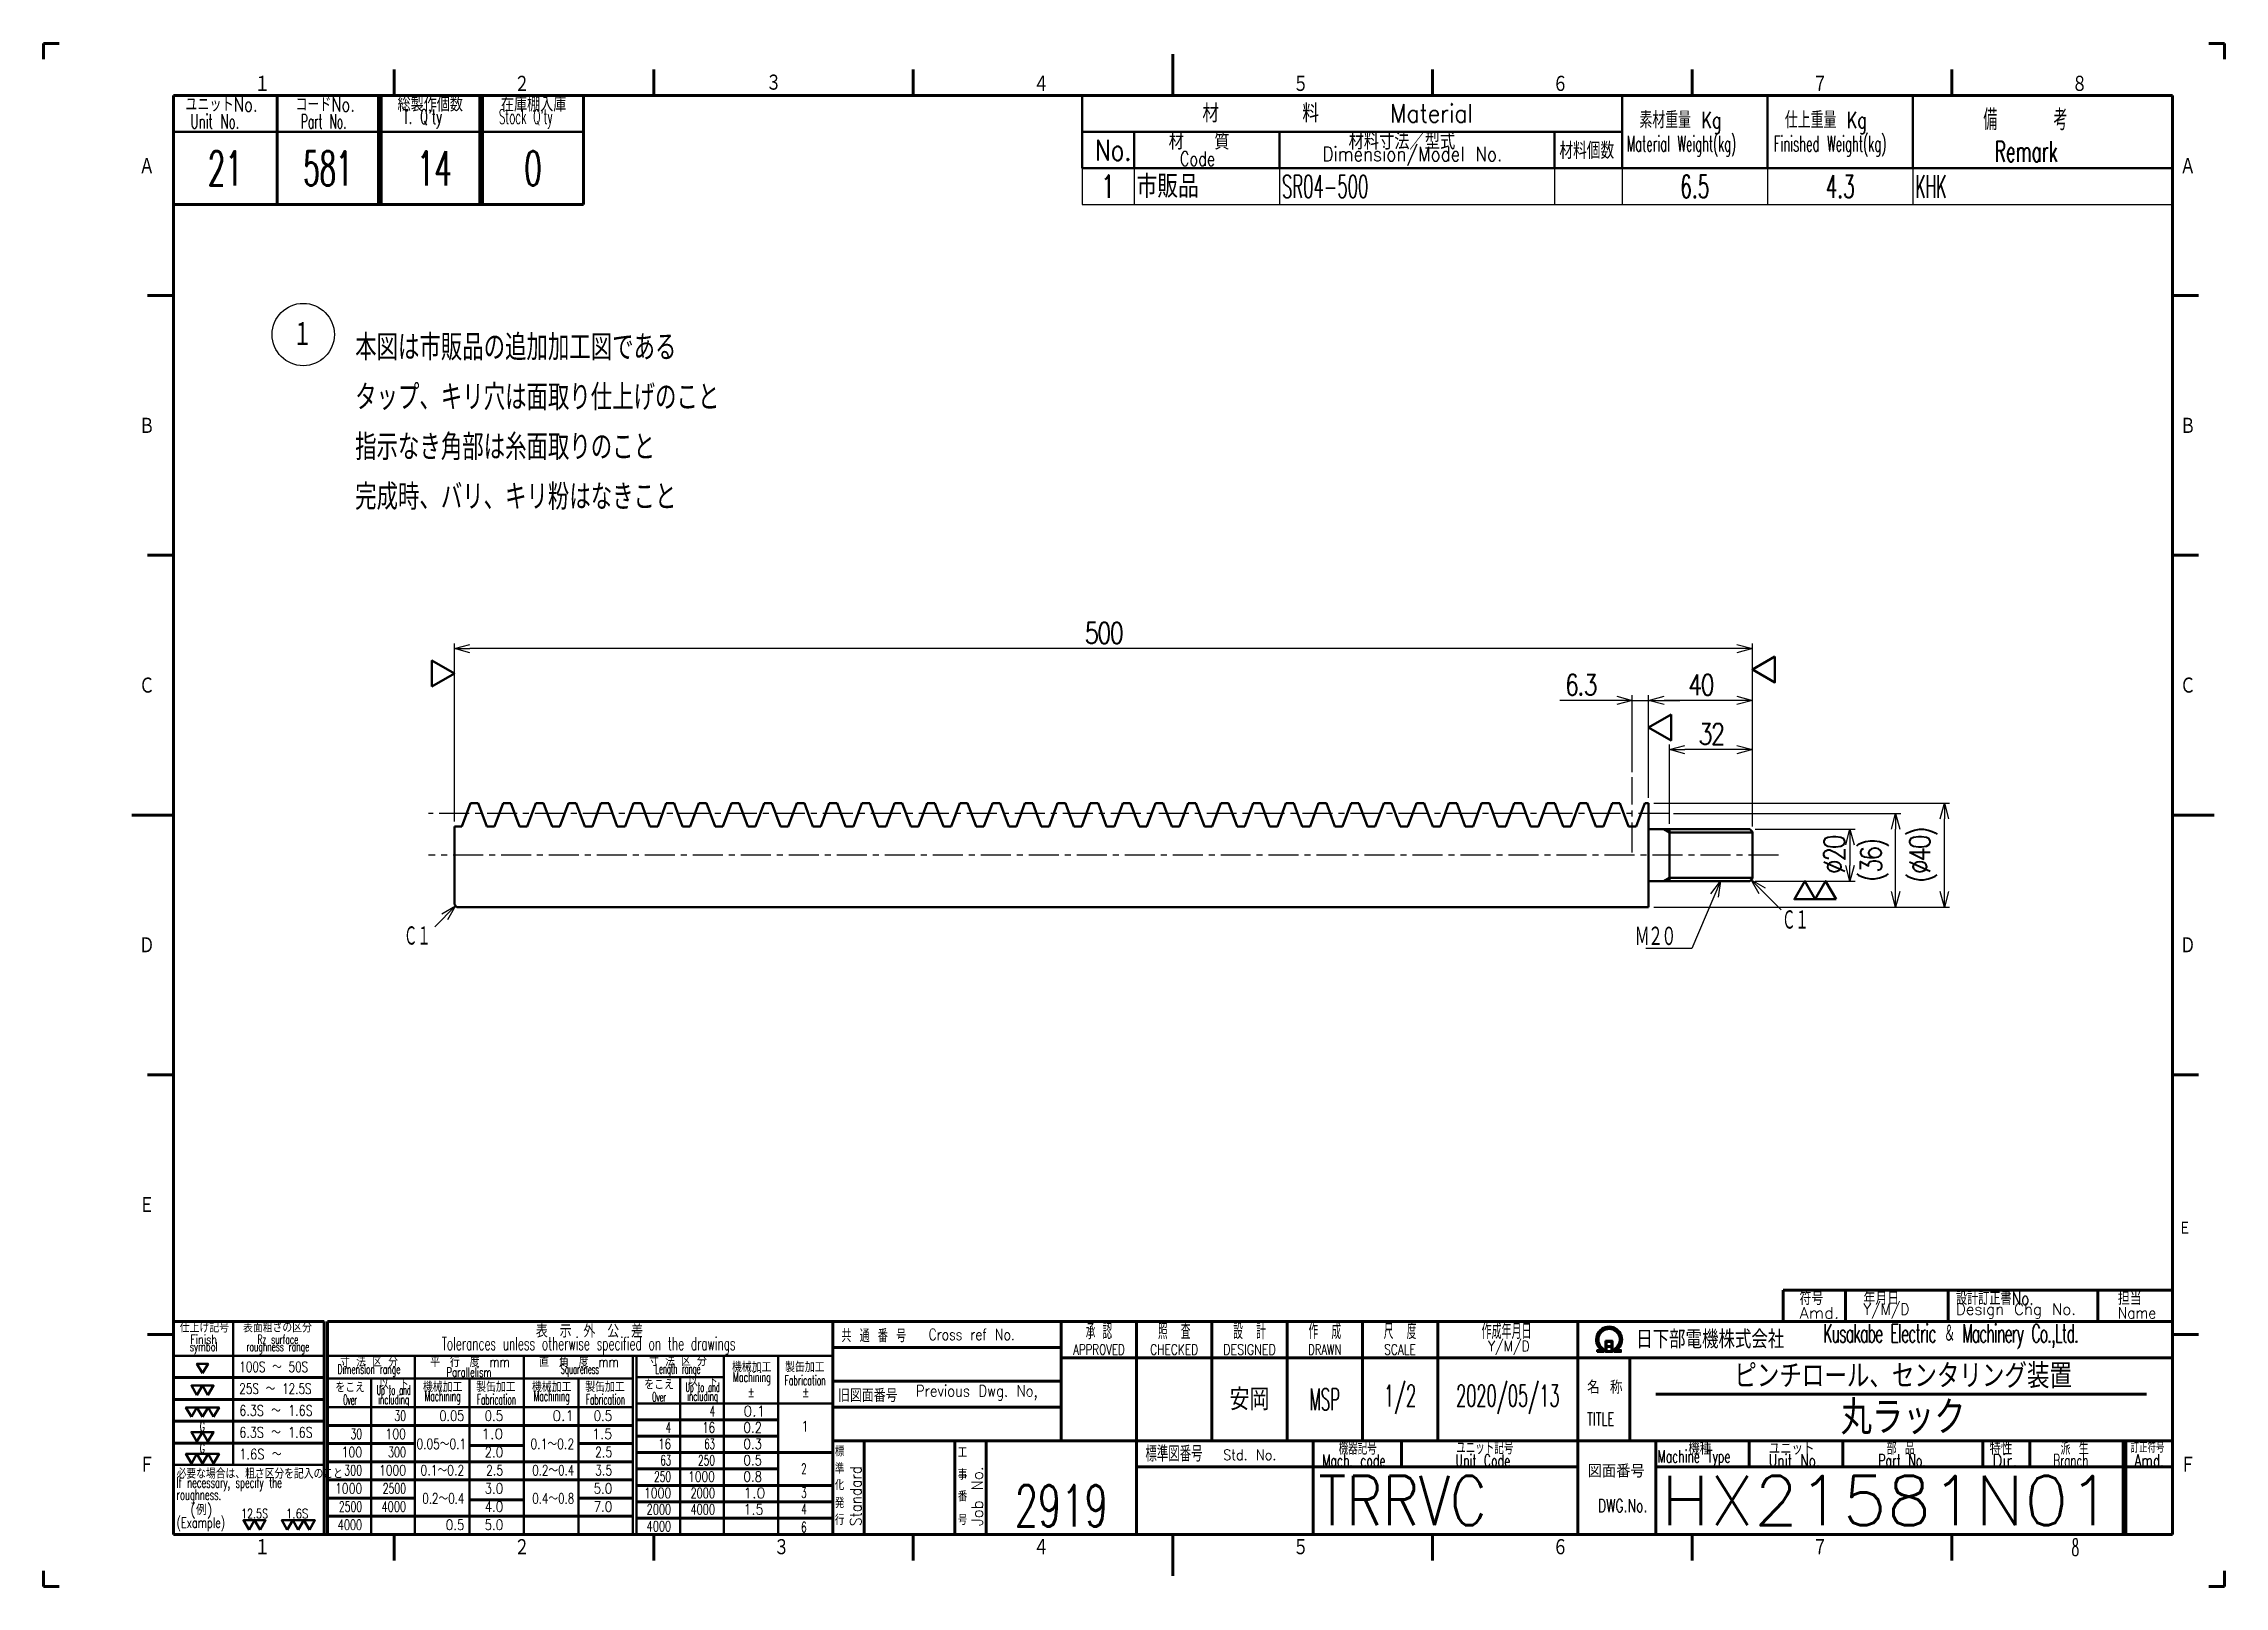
# Model space of a CAD drawing. Header units: millimetres. Extents: x -158 to 682, y -282 to 312.
import ezdxf

# ---------------------------------------------------------------- set-up
doc = ezdxf.new("R2010")
doc.units = ezdxf.units.MM
doc.header["$LTSCALE"] = 0.36378
doc.linetypes.add('CENTER', pattern=[50.8, 31.75, -6.35, 6.35, -6.35])
for name, color, linetype in [('NoLayerName_001', 7, 'Continuous'), ('NoLayerName_002', 7, 'Continuous'), ('NoLayerName_003', 7, 'Continuous'), ('NoLayerName_004', 7, 'Continuous')]:
    doc.layers.add(name, color=color, linetype=linetype)
doc.styles.get("Standard").update_dxf_attribs({"font": 'txt', "bigfont": 'extfont2'})
doc.dimstyles.get("Standard").update_dxf_attribs({"dimtxt": 2.5, "dimasz": 2.5, "dimexe": 1.25, "dimexo": 0.625, "dimtad": 1, "dimdec": 3, "dimzin": 0, "dimdsep": 46, "dimtxsty": 'Standard', "dimcen": 2.5, "dimadec": 0, "dimazin": 0, "dimtfac": 0.75, "dimtdec": 3, "dimtmove": 0, "dimatfit": 3, "dimfxl": 1, "dimarcsym": 0})

msp = doc.modelspace()

# ---------------------------------------------------------------- texts
at = {"layer": 'NoLayerName_001', "color": 2, "lineweight": 25, "char_height": 5.5, "attachment_point": 7}
for s, insert in [('\\A1;\\W0.7710;ユニットNo.', (-103.6441, 286.2872)), ('\\A1;\\W0.7584;コードNo.', (-61.1749, 286.2872)), ('\\A1;\\W0.8333;総製作個数', (-21.8889, 286.2872)), ("\\A1;\\W0.6000;T. Q'ty", (-19.8889, 279.7311)), ("\\A1;\\W0.5263;Stock Q'ty", (17.1594, 279.7311)), ('\\A1;\\W0.8333;在庫棚入庫', (17.9463, 286.2872)), ('\\A1;\\W0.6000;Unit No.', (-101.6441, 279.7311)), ('\\A1;\\W0.5455;Part No.', (-59.1749, 279.7311))]:
    msp.add_mtext(s, dxfattribs=dict(at, insert=insert))
at = {"layer": 'NoLayerName_001', "color": 2, "lineweight": 50}
for s, insert, char_height, attachment_point in [('\\A1;\\W0.8333;材\u3000\u3000\u3000\u3000\u3000料', (288.1359, 282.0925), 7, 7), ('\\A1;\\W0.8780;Material', (360.4703, 282.0925), 7, 7), ('\\A1;\\W0.7051;素材重量 Kg', (456.4932, 277.7168), 6.4, 7), ('\\A1;\\W0.7051;仕上重量 Kg', (512.4932, 277.7168), 6.4, 7), ('\\A1;\\W0.6081;備     考', (588.9393, 279.1168), 8, 7), ('\\A1;\\W0.8333;材\u3000\u3000質', (275.1356, 271.633), 6.4, 7), ('\\A1;\\W0.8333;材料寸法／型式', (344.4428, 271.633), 6.4, 7), ('\\A1;\\W0.5361;Material Weight(kg)', (451.5321, 268.953), 6, 7), ('\\A1;\\W0.5415;Finished Weight(kg)', (508.2568, 268.953), 6, 7), ('\\A1;\\W0.8036;No.', (246.7852, 267.4521), 8, 7), ('\\A1;\\W0.7500;Code', (279.4291, 265.3612), 5.5, 7), ('\\A1;\\W0.8636;Dimension/Model No.', (334.3105, 265.3612), 5.5, 7), ('\\A1;\\W0.7500;材料個数', (425.6309, 268.0416), 6.4, 7), ('\\A1;\\W0.6000;Remark', (593.3193, 266.953), 8, 7), ('\\A1;\\W0.8333;符号', (518.1338, -173.1918), 5, 7), ('\\A1;\\W0.8333;年月日', (542.7615, -173.1918), 5, 7), ('\\A1;\\W0.7800;設計訂正書No.', (578.3728, -173.1918), 5, 7), ('\\A1;\\W0.8333;担当', (640.7785, -173.1918), 5, 7), ('\\A1;\\W1.0500;Amd.', (518.1338, -178.4564), 4.4, 7), ('\\A1;\\W0.8750;Y/M/D', (542.7615, -178.4564), 4.4, 7), ('\\A1;\\W0.9671;Design Chg No.', (578.3728, -178.4564), 4.4, 7), ('\\A1;\\W0.8750;Name', (640.7785, -178.4564), 4.4, 7), ('\\A1;\\W0.8333;仕上げ記号', (-96.2815, -183.8128), 3.5, 8), ('\\A1;\\W0.7714;Finish', (-96.5714, -188.2042), 3.5, 8), ('\\A1;\\W0.8333;表面粗さの区分', (-68.1486, -183.8128), 3.5, 8), ('\\A1;\\W0.6000;Rz surface', (-67.9759, -188.2042), 3.5, 8), ('\\A1;\\W0.8333;表\u3000示\u3000外\u3000公\u3000差', (52.0277, -185.7791), 5, 8), ('\\A1;\\W0.7051;共 通 番 号', (161.5352, -185.0479), 5, 5), ('\\A1;\\W0.7905;Cross ref No.', (199.2643, -184.5479), 4.4, 5), ('\\A1;\\W0.5147;承 認', (248.283, -183.3737), 6, 5), ('\\A1;\\W0.4773;照  査', (277.2831, -183.3737), 6, 5), ('\\A1;\\W0.4773;設  計', (306.2831, -183.3737), 6, 5), ('\\A1;\\W0.4773;作  成', (335.2831, -183.3737), 6, 5), ('\\A1;\\W0.4773;尺  度', (364.2831, -183.3737), 6, 5), ('\\A1;\\W0.5833;作成年月日', (395.6741, -186.3737), 6, 7), ('\\A1;\\W0.8233;日下部電機株式会社', (455.2153, -189.9574), 7, 7), ('\\A1;\\W0.5647;\\T0.9000;Kusakabe Electric ＆ Machinery Co.,Ltd.', (527.304, -189.9574), 7, 7), ('\\A1;\\W0.6545;symbol', (-96.5714, -192.1406), 3.5, 8), ('\\A1;\\W0.6000;roughness range', (-67.9759, -192.1406), 3.5, 8), ('\\A1;\\W0.7051;寸 法 区 分', (-32.8716, -197.1218), 4, 8), ('\\A1;\\W0.7609;平\u3000行\u3000度\u3000mm', (6.0005, -197.1218), 4, 8), ('\\A1;\\W0.5909;Tolerances unless otherwise specified on the drawings', (51.7193, -192.2129), 5, 8), ('\\A1;\\W0.7609;直\u3000角\u3000度\u3000mm', (48.0005, -197.1218), 4, 8), ('\\A1;\\W0.7051;寸 法 区 分', (86.1284, -196.7718), 3.8, 8), ('\\A1;\\W0.7200;APPROVED', (248.283, -190.3737), 4, 5), ('\\A1;\\W0.7500;CHECKED', (277.2831, -190.3737), 4, 5), ('\\A1;\\W0.7826;DESIGNED', (306.2831, -190.3737), 4, 5), ('\\A1;\\W0.7031;DRAWN', (335.2831, -190.3737), 4, 5), ('\\A1;\\W0.7500;SCALE', (364.2831, -190.3737), 4, 5), ('\\A1;\\W0.8750;Y/M/D', (398.1709, -192.3737), 4, 7), ('\\A1;\\W0.7340;100S ～ 50S', (-82.8357, -199.0318), 4, 7), ('\\A1;\\W0.6037;Dimension range', (-32.8716, -200.8261), 3.5, 8), ('\\A1;\\W0.6849;Parallelism', (5.6484, -200.8261), 3.5, 8), ('\\A1;\\W0.5500;Squareness', (48.3114, -200.8261), 3.5, 8), ('\\A1;\\W0.5000;Length range', (86.1284, -200.9295), 3.8, 8), ('\\A1;\\W0.8333;以\u3000下', (95.6567, -204.5576), 3.8, 8), ('\\A1;\\W0.8333;機械加工', (114.5383, -199.0714), 3.8, 8), ('\\A1;\\W0.5870;Machining', (114.6293, -204.1016), 3.8, 8), ('\\A1;\\W0.5690;Fabrication', (135.1281, -204.1016), 3.8, 8), ('\\A1;\\W0.8333;製缶加工', (135.0066, -199.0714), 3.8, 8), ('\\A1;\\W0.7353;25S ～ 12.5S', (-82.8357, -207.4318), 4, 7), ('\\A1;\\W0.8333;をこえ', (-40.1433, -206.851), 3.8, 8), ('\\A1;\\W0.4500;Over', (-40.1433, -211.7111), 4, 8), ('\\A1;\\W0.5651;including', (-23.3433, -212.5889), 3.6, 8), ('\\A1;\\W0.4500;Up to and', (-23.367, -208.9416), 3.6, 8), ('\\A1;\\W0.8333;以\u3000下', (-23.3433, -205.651), 3.8, 8), ('\\A1;\\W0.8333;機械加工', (-4.5051, -206.6988), 3.8, 8), ('\\A1;\\W0.5283;Machining', (-4.5051, -211.5589), 4, 8), ('\\A1;\\W0.5121;Fabrication', (16.2277, -211.5589), 4, 8), ('\\A1;\\W0.8333;製缶加工', (16.0042, -206.6988), 3.8, 8), ('\\A1;\\W0.8333;機械加工', (37.4949, -206.6988), 3.8, 8), ('\\A1;\\W0.5283;Machining', (37.4949, -211.5589), 4, 8), ('\\A1;\\W0.5121;Fabrication', (58.2277, -211.5589), 4, 8), ('\\A1;\\W0.8333;製缶加工', (58.0042, -206.6988), 3.8, 8), ('\\A1;\\W0.8333;をこえ', (78.8567, -205.7576), 3.8, 8), ('\\A1;\\W0.4500;Over', (78.8567, -210.4177), 3.6, 8), ('\\A1;\\W0.5651;including', (95.6567, -211.2954), 3.6, 8), ('\\A1;\\W0.4500;Up to and', (95.633, -207.8482), 3.6, 8), ('\\A1;\\W0.8333;±', (114.3299, -208.6208), 3.8, 8), ('\\A1;\\W0.8333;±', (135.3299, -208.6208), 3.8, 8), ('\\A1;\\W0.8333;旧図面番号', (147.7852, -210.5479), 5, 7), ('\\A1;\\W0.8407;Previous Dwg. No,', (177.8143, -209.9479), 4.4, 7), ('\\A1;\\W0.8824;名 称', (436.3118, -207.4069), 5, 7), ('\\A1;\\W0.6000;G', (-96.131, -221.7759), 3.6, 9), ('\\A1;\\W0.7867;6.3S ～ 1.6S', (-82.8357, -215.8318), 4, 7), ('\\A1;\\W0.6545;30', (-18.6191, -217.8388), 4, 9), ('\\A1;\\W0.8000;0.05', (3.8282, -217.8388), 4, 9), ('\\A1;\\W0.8308;0.5', (18.7972, -217.8388), 4, 9), ('\\A1;\\W0.9818;0.1', (46.1637, -217.8388), 4, 9), ('\\A1;\\W0.8308;0.5', (60.7972, -217.8388), 4, 9), ('\\A1;\\W0.6000;4', (83.4848, -222.3888), 4, 9), ('\\A1;\\W0.7200;16', (100.3809, -222.3888), 4, 9), ('\\A1;\\W0.6000;4', (100.3809, -216.0888), 4, 9), ('\\A1;\\W0.8308;0.2', (111.3594, -222.3888), 4, 7), ('\\A1;\\W0.9818;0.1', (111.3594, -216.0888), 4, 7), ('\\A1;\\W0.9000;1', (133.6184, -221.9271), 4, 7), ('\\A1;\\W0.6429;TITLE', (436.3118, -219.5769), 5, 7), ('\\A1;\\W0.6000;G', (-96.131, -230.1759), 3.6, 9), ('\\A1;\\W0.7867;6.3S ～ 1.6S', (-82.8357, -224.2318), 4, 7), ('\\A1;\\W0.6545;30', (-35.5152, -224.8388), 4, 9), ('\\A1;\\W0.7714;100', (-18.6191, -224.8388), 4, 9), ('\\A1;\\W0.7459;0.05～0.1', (4.5065, -228.7067), 4, 9), ('\\A1;\\W0.9818;1.0', (18.7972, -224.8388), 4, 9), ('\\A1;\\W0.7692;0.1～0.2', (46.1637, -228.7067), 4, 9), ('\\A1;\\W0.9000;1.5', (60.7972, -224.8388), 4, 9), ('\\A1;\\W0.7200;16', (83.4848, -228.6888), 4, 9), ('\\A1;\\W0.6000;63', (100.3809, -228.6888), 4, 9), ('\\A1;\\W0.8308;0.3', (111.3594, -228.6888), 4, 7), ('\\A1;\\W0.6667;機器記号', (340.6264, -230.8601), 5, 7), ('\\A1;\\W0.6667;ユニット記号', (385.8983, -230.695), 5, 7), ('\\A1;\\W0.8333;機種', (475.3014, -230.8696), 4.8, 7), ('\\A1;\\W0.8333;ユニット', (506.2665, -230.8696), 4.8, 7), ('\\A1;\\W0.7353;部 品', (551.65, -230.8696), 4.8, 7), ('\\A1;\\W0.8333;特性', (591.3195, -230.8696), 4.8, 7), ('\\A1;\\W0.7353;派 生', (618.6452, -230.8696), 4.8, 7), ('\\A1;\\W0.5833;訂正符号', (645.6556, -230.0696), 4, 7), ('\\A1;\\W0.8065;1.6S ～ ', (-82.8357, -232.6318), 4, 7), ('\\A1;\\W0.7714;100', (-35.5152, -231.8388), 4, 9), ('\\A1;\\W0.6750;300', (-35.5152, -238.8388), 4, 9), ('\\A1;\\W0.7579;1000', (-18.6191, -238.8388), 4, 9), ('\\A1;\\W0.6750;300', (-18.6191, -231.8388), 4, 9), ('\\A1;\\W0.7692;0.1～0.2', (3.8282, -238.8388), 4, 9), ('\\A1;\\W0.8308;2.0', (18.7972, -231.8388), 4, 9), ('\\A1;\\W0.7714;2.5', (18.7972, -238.8388), 4, 9), ('\\A1;\\W0.7229;0.2～0.4', (46.1637, -238.8388), 4, 9), ('\\A1;\\W0.7714;2.5', (60.7972, -231.8388), 4, 9), ('\\A1;\\W0.7714;3.5', (60.7972, -238.8388), 4, 9), ('\\A1;\\W0.6000;63', (83.4848, -234.9888), 4, 9), ('\\A1;\\W0.6353;250', (100.3809, -234.9888), 4, 9), ('\\A1;\\W0.8308;0.5', (111.3594, -234.9888), 4, 7), ('\\A1;\\W0.6000;2', (133.6184, -238.2456), 4, 7), ('\\A1;\\W0.8333;標', (146.5587, -231.5361), 4, 7), ('\\A1;\\W0.8333;準', (146.5587, -238.1633), 4, 7), ('\\A1;\\W0.8333;工', (193.9041, -231.9203), 4, 7), ('\\A1;\\W0.6667;標準図番号', (266.196, -233.506), 6, 7), ('\\A1;\\W0.9000;Std. No.', (296.1404, -232.906), 4, 7), ('\\A1;\\W0.6429;Mach. code', (334.257, -235.5204), 4.8, 7), ('\\A1;\\W0.6480;Unit Code', (385.5922, -235.5204), 4.8, 7), ('\\A1;図面番号', (436.4963, -239.6576), 5, 7), ('\\A1;\\W0.6353;Machine Type', (463.442, -235.4965), 4.8, 7), ('\\A1;\\W0.7200;Unit No.', (506.2804, -235.4965), 4.8, 7), ('\\A1;\\W0.6545;Part No.', (548.3948, -235.4965), 4.8, 7), ('\\A1;\\W0.9000;Dir.', (592.3822, -235.4965), 4.8, 7), ('\\A1;\\W0.6000;Branch', (615.9162, -235.4965), 4.8, 7), ('\\A1;\\W0.7200;Amd.', (647.125, -235.4965), 4.8, 7), ('\\A1;\\W0.7083;必要な場合は、粗さ区分を記入のこと', (-106.9955, -240.1042), 3.8, 7), ('\\A1;\\W0.5851;If necessary, specify the', (-106.9955, -244.9132), 4, 7), ('\\A1;\\W0.7579;1000', (-35.5152, -245.8388), 4, 9), ('\\A1;\\W0.6545;2500', (-18.6191, -245.8388), 4, 9), ('\\A1;\\W0.8308;3.0', (18.7972, -245.8388), 4, 9), ('\\A1;\\W0.8308;5.0', (60.7972, -245.8388), 4, 9), ('\\A1;\\W0.7579;1000', (83.4848, -247.5888), 4, 9), ('\\A1;\\W0.6353;250', (83.4848, -241.2888), 4, 9), ('\\A1;\\W0.7579;1000', (100.3809, -241.2888), 4, 9), ('\\A1;\\W0.6857;2000', (100.3809, -247.5888), 4, 9), ('\\A1;\\W0.8308;0.8', (111.3594, -241.2888), 4, 7), ('\\A1;\\W0.9818;1.0', (111.3594, -247.5888), 4, 7), ('\\A1;\\W0.6000;3', (133.6184, -247.4626), 4, 7), ('\\A1;\\W0.8333;化', (146.5587, -244.4881), 4, 7), ('\\A1;\\W0.8333;事', (193.9041, -240.5339), 4, 7), ('\\A1;\\W0.5893;roughness.', (-106.9955, -249.5642), 4, 7), ('\\A1;\\W0.9474;(例)', (-101.8203, -255.3824), 4, 7), ('\\A1;\\W0.7500;12.5S', (-82.1449, -255.3512), 3.6, 7), ('\\A1;\\W0.8000;1.6S', (-64.8619, -255.3512), 3.6, 7), ('\\A1;\\W0.6545;2500', (-35.5152, -252.8388), 4, 9), ('\\A1;\\W0.6857;4000', (-18.6191, -252.8388), 4, 9), ('\\A1;\\W0.7229;0.2～0.4', (3.8282, -249.6918), 4, 9), ('\\A1;\\W0.8308;4.0', (18.7972, -252.8388), 4, 9), ('\\A1;\\W0.7229;0.4～0.8', (46.1637, -249.6918), 4, 9), ('\\A1;\\W0.8308;7.0', (60.7972, -252.8388), 4, 9), ('\\A1;\\W0.6857;2000', (83.4848, -253.8888), 4, 9), ('\\A1;\\W0.6857;4000', (100.3809, -253.8888), 4, 9), ('\\A1;\\W0.9000;1.5', (111.3594, -253.8888), 4, 7), ('\\A1;\\W0.6000;4', (133.6184, -253.7626), 4, 7), ('\\A1;\\W0.8333;発', (146.5587, -251.4429), 4, 7), ('\\A1;\\W0.8333;番', (193.9041, -248.8722), 4, 7), ('\\A1;\\W0.7000;DWG.No.', (449.9963, -250.4727), 5, 5), ('\\A1;\\W0.6894;(Example)', (-106.9955, -260.3393), 4, 7), ('\\A1;\\W0.6857;4000', (-35.5152, -259.8388), 4, 9), ('\\A1;\\W0.8308;0.5', (3.8282, -259.8388), 4, 9), ('\\A1;\\W0.8308;5.0', (18.7972, -259.8388), 4, 9), ('\\A1;\\W0.6857;4000', (83.4848, -260.3888), 4, 9), ('\\A1;\\W0.6000;6', (133.6184, -260.7626), 4, 7), ('\\A1;\\W0.8333;行', (146.5587, -257.9053), 4, 7), ('\\A1;\\W0.8333;号', (193.9041, -257.9053), 4, 7)]:
    msp.add_mtext(s, dxfattribs=dict(at, insert=insert, char_height=char_height, attachment_point=attachment_point))
at = {"layer": 'NoLayerName_001', "color": 2, "linetype": 'Continuous', "lineweight": 50, "insert": (469.9974, -35.3682), "char_height": 8, "attachment_point": 9, "line_spacing_factor": 0.75}
msp.add_mtext('\\A1;\\W0.6667;\\T0.8750;Ｍ２０', dxfattribs=at)
at = {"layer": 'NoLayerName_001', "color": 2, "lineweight": 50, "char_height": 4.4, "attachment_point": 7, "rotation": 90.0000025}
for s, insert in [('\\A1;\\W0.8750;Standard', (156.8225, -258.2873)), ('\\A1;\\W0.9671;Job No.', (203.6118, -258.2873))]:
    msp.add_mtext(s, dxfattribs=dict(at, insert=insert))
at = {"layer": 'NoLayerName_003', "color": 2, "lineweight": 100, "char_height": 10, "attachment_point": 7}
for s, insert in [('\\A1;\\W0.7500;本図は市販品の追加加工図である', (-38.2148, 190.4521)), ('\\A1;\\W0.7500;タップ、キリ穴は面取り仕上げのこと', (-38.2148, 171.2521)), ('\\A1;\\W0.7500;指示なき角部は糸面取りのこと', (-38.2148, 152.0521)), ('\\A1;\\W0.7500;完成時、バリ、キリ粉はなきこと', (-38.2148, 132.8521))]:
    msp.add_mtext(s, dxfattribs=dict(at, insert=insert))
at = {"layer": 'NoLayerName_004', "color": 7, "lineweight": 100}
for s, insert, char_height, attachment_point in [('\\A1;\\W0.8333;１', (-77.0148, 293.604), 6.621614, 7), ('\\A1;\\W0.8333;２', (22.9852, 293.604), 6.621614, 7), ('\\A1;\\W0.8333;３', (122.9852, 297.3833), 6.621614, 5), ('\\A1;\\W0.8333;４', (222.9852, 293.604), 6.621614, 7), ('\\A1;\\W0.8333;５', (322.9852, 293.604), 6.621614, 7), ('\\A1;\\W0.8333;６', (422.9852, 293.604), 6.621614, 7), ('\\A1;\\W0.8333;７', (522.9852, 293.604), 6.621614, 7), ('\\A1;\\W0.8333;８', (622.9852, 293.604), 6.621614, 7), ('\\A1;\\W0.8333;Ａ', (-121.4857, 261.9223), 6.621614, 7), ('\\A1;\\W0.8333;Ａ', (664.669, 261.9223), 6.621614, 7), ('\\A1;\\W0.8333;Ｂ', (-121.4857, 161.9223), 6.621614, 7), ('\\A1;\\W0.8333;Ｂ', (664.669, 161.9223), 6.621614, 7), ('\\A1;\\W0.8333;Ｃ', (-121.4857, 61.9223), 6.621614, 7), ('\\A1;\\W0.8333;Ｃ', (664.669, 61.9223), 6.621614, 7), ('\\A1;\\W0.8333;Ｄ', (-121.4857, -38.0777), 6.621614, 7), ('\\A1;\\W0.8333;Ｄ', (664.669, -38.0777), 6.621614, 7), ('\\A1;\\W0.8333;Ｅ', (-121.4857, -138.0777), 6.621614, 7), ('\\A1;\\W0.8333;Ｅ', (664.0922, -146.2662), 5.297291, 7), ('\\A1;\\W0.8333;Ｆ', (-121.4857, -238.0777), 6.621614, 7), ('\\A1;\\W0.8333;Ｆ', (664.669, -238.0777), 6.621614, 7), ('\\A1;\\W0.8333;１', (-77.0148, -269.8178), 6.621614, 7), ('\\A1;\\W0.8333;２', (22.9852, -269.8178), 6.621614, 7), ('\\A1;\\W0.8333;３', (122.9852, -269.8178), 6.621614, 7), ('\\A1;\\W0.8333;４', (222.9852, -269.8178), 6.621614, 7), ('\\A1;\\W0.8333;５', (322.9852, -269.8178), 6.621614, 7), ('\\A1;\\W0.8333;６', (422.9852, -269.8178), 6.621614, 7), ('\\A1;\\W0.8333;７', (522.9852, -269.8178), 6.621614, 7), ('\\A1;\\W0.5000;8', (622.9852, -269.8178), 6.621614, 7)]:
    msp.add_mtext(s, dxfattribs=dict(at, insert=insert, char_height=char_height, attachment_point=attachment_point))

# ---------------------------------------------------------------- blocks, each defined once
blk = doc.blocks.new('SX_FinishSymbol_1')
at = {"color": 0, "linetype": 'ByBlock', "lineweight": -2}
blk.add_lwpolyline([(-0.5, 0.866), (0, 0), (0.5, 0.866)], close=True, dxfattribs=at)
blk = doc.blocks.new('_OPEN30')
at = {"color": 0, "linetype": 'ByBlock', "lineweight": -2}
for p, q in [((-1, 0.267949), (0, 0)), ((0, 0), (-1, -0.267949)), ((0, 0), (-1, 0))]:
    blk.add_line(p, q, dxfattribs=at)
blk = doc.blocks.new('*D8')
at = {"layer": 'Defpoints', "color": 0}
for p in [(0, 79.54), (0, 11), (500, 10)]:
    blk.add_point(p, dxfattribs=at)
at = {"layer": 'NoLayerName_001', "color": 0, "linetype": 'Continuous', "lineweight": 25}
for p, q in [((0, 13), (0, 81.54)), ((494, 79.54), (6, 79.54)), ((500, 12), (500, 81.54))]:
    blk.add_line(p, q, dxfattribs=at)
at = {"layer": 'NoLayerName_001', "color": 0, "lineweight": 25, "xscale": 6, "yscale": 6, "zscale": 6}
for p, rotation in [((0, 79.54), 180), ((500, 79.54), 360)]:
    blk.add_blockref('_OPEN30', p, dxfattribs=dict(at, rotation=rotation))
at = {"layer": 'NoLayerName_001', "color": 2, "lineweight": 50, "insert": (250, 85.54), "char_height": 8, "attachment_point": 5}
blk.add_mtext('\\W0.8000;\\T0.8750;500', dxfattribs=at)
blk = doc.blocks.new('*D9')
at = {"layer": 'Defpoints', "color": 0}
for p in [(460, 59.59), (460, 20), (500, 10)]:
    blk.add_point(p, dxfattribs=at)
at = {"layer": 'NoLayerName_001', "color": 0, "linetype": 'Continuous', "lineweight": 25}
for p, q in [((460, 22), (460, 61.59)), ((494, 59.59), (466, 59.59)), ((500, 12), (500, 61.59))]:
    blk.add_line(p, q, dxfattribs=at)
at = {"layer": 'NoLayerName_001', "color": 0, "lineweight": 25, "xscale": 6, "yscale": 6, "zscale": 6}
for p, rotation in [((460, 59.59), 180), ((500, 59.59), 360)]:
    blk.add_blockref('_OPEN30', p, dxfattribs=dict(at, rotation=rotation))
at = {"layer": 'NoLayerName_001', "color": 2, "lineweight": 50, "insert": (480, 65.59), "char_height": 8, "attachment_point": 5}
blk.add_mtext('\\W0.8000;\\T0.8750;40', dxfattribs=at)
blk = doc.blocks.new('*D10')
at = {"layer": 'Defpoints', "color": 0}
for p in [(460, 59.59), (453.72, 30), (460, 20)]:
    blk.add_point(p, dxfattribs=at)
at = {"layer": 'NoLayerName_001', "color": 0, "linetype": 'Continuous', "lineweight": 25}
for p, q in [((453.72, 59.59), (425.76, 59.59)), ((447.72, 59.59), (441.72, 59.59)), ((453.72, 32), (453.72, 61.59)), ((453.72, 59.59), (460, 59.59)), ((460, 22), (460, 61.59)), ((466, 59.59), (472, 59.59))]:
    blk.add_line(p, q, dxfattribs=at)
at = {"layer": 'NoLayerName_001', "color": 0, "lineweight": 25, "xscale": 6, "yscale": 6, "zscale": 6}
blk.add_blockref('_OPEN30', (453.72, 59.59), dxfattribs=at)
at = {"layer": 'NoLayerName_001', "color": 0, "lineweight": 25, "xscale": 6, "yscale": 6, "zscale": 6, "rotation": 180}
blk.add_blockref('_OPEN30', (460, 59.59), dxfattribs=at)
at = {"layer": 'NoLayerName_001', "color": 2, "lineweight": 50, "insert": (433.74, 65.59), "char_height": 8, "attachment_point": 5}
blk.add_mtext('\\W0.8000;\\T0.8750;6.3', dxfattribs=at)
blk = doc.blocks.new('DIM_0002')
at = {"color": 3, "linetype": 'Continuous', "lineweight": 25}
blk.add_line((19.91, 15.73), (11.86, 7.68), dxfattribs=at)
blk.add_lwpolyline([(14.53, 12.63), (19.91, 15.73), (16.81, 10.35)], dxfattribs=at)
at = {"color": 2, "linetype": 'Continuous', "lineweight": 50, "width": 0.583333}
blk.add_text('Ｃ１', height=8, dxfattribs=at).set_placement((0, 0))
blk = doc.blocks.new('DIM_0003')
at = {"color": 3, "linetype": 'Continuous', "lineweight": 25}
blk.add_line((0, 19.57), (11.52, 8.05), dxfattribs=at)
blk.add_lwpolyline([(3.11, 14.19), (0, 19.57), (5.38, 16.46)], dxfattribs=at)
at = {"color": 2, "linetype": 'Continuous', "lineweight": 50, "width": 0.583333}
blk.add_text('Ｃ１', height=8, dxfattribs=at).set_placement((11.92, 0))
blk = doc.blocks.new('SX_FinishSymbol_2')
at = {"color": 0, "linetype": 'ByBlock', "lineweight": -2}
for points in [[(-1, 0.87), (-0.5, 0), (0, 0.87)], [(0, 0.87), (0.5, 0), (1, 0.87)]]:
    blk.add_lwpolyline(points, close=True, dxfattribs=at)
blk = doc.blocks.new('*D14')
at = {"layer": 'Defpoints', "color": 0}
for p in [(468, 40.63), (468, 10), (500, 9)]:
    blk.add_point(p, dxfattribs=at)
at = {"layer": 'NoLayerName_001', "color": 0, "linetype": 'Continuous', "lineweight": 25}
for p, q in [((468, 12), (468, 42.63)), ((500, 11), (500, 42.63)), ((494, 40.63), (474, 40.63))]:
    blk.add_line(p, q, dxfattribs=at)
at = {"layer": 'NoLayerName_001', "color": 0, "lineweight": 25, "xscale": 6, "yscale": 6, "zscale": 6}
for p, rotation in [((468, 40.63), 180), ((500, 40.63), 360)]:
    blk.add_blockref('_OPEN30', p, dxfattribs=dict(at, rotation=rotation))
at = {"layer": 'NoLayerName_001', "color": 2, "lineweight": 50, "insert": (484, 46.63), "char_height": 8, "attachment_point": 5}
blk.add_mtext('\\W0.8000;\\T0.8750;32', dxfattribs=at)
blk = doc.blocks.new('*D15')
at = {"layer": 'Defpoints', "color": 0}
for p in [(499, 10), (499, -10), (537.54, -10)]:
    blk.add_point(p, dxfattribs=at)
at = {"layer": 'NoLayerName_001', "color": 0, "linetype": 'Continuous', "lineweight": 25}
for p, q in [((501, 10), (539.54, 10)), ((537.54, 4), (537.54, -4)), ((501, -10), (539.54, -10))]:
    blk.add_line(p, q, dxfattribs=at)
at = {"layer": 'NoLayerName_001', "color": 0, "lineweight": 25, "xscale": 6, "yscale": 6, "zscale": 6}
for p, rotation in [((537.54, 10), 90), ((537.54, -10), 270)]:
    blk.add_blockref('_OPEN30', p, dxfattribs=dict(at, rotation=rotation))
at = {"layer": 'NoLayerName_001', "color": 2, "lineweight": 50, "insert": (531.54, 0), "char_height": 8, "attachment_point": 5, "rotation": 90}
blk.add_mtext('\\W0.8000;\\T0.8750;%%c20', dxfattribs=at)
blk = doc.blocks.new('*D16')
at = {"layer": 'Defpoints', "color": 0}
for p in [(467.65, 16), (555.11, 16), (460, -20)]:
    blk.add_point(p, dxfattribs=at)
at = {"layer": 'NoLayerName_001', "color": 0, "linetype": 'Continuous', "lineweight": 25}
for p, q in [((469.65, 16), (557.11, 16)), ((555.11, -14), (555.11, 10)), ((462, -20), (557.11, -20))]:
    blk.add_line(p, q, dxfattribs=at)
at = {"layer": 'NoLayerName_001', "color": 0, "lineweight": 25, "xscale": 6, "yscale": 6, "zscale": 6}
for p, rotation in [((555.11, 16), 90), ((555.11, -20), 270)]:
    blk.add_blockref('_OPEN30', p, dxfattribs=dict(at, rotation=rotation))
at = {"layer": 'NoLayerName_001', "color": 2, "lineweight": 50, "insert": (547.01, -2), "char_height": 8, "attachment_point": 5, "rotation": 90}
blk.add_mtext('\\W0.8000;\\T0.8750;(36)', dxfattribs=at)
blk = doc.blocks.new('*D17')
at = {"layer": 'Defpoints', "color": 0}
for p in [(460, 20), (573.94, 20), (460, -20)]:
    blk.add_point(p, dxfattribs=at)
at = {"layer": 'NoLayerName_001', "color": 0, "linetype": 'Continuous', "lineweight": 25}
for p, q in [((462, 20), (575.94, 20)), ((573.94, -14), (573.94, 14)), ((462, -20), (575.94, -20))]:
    blk.add_line(p, q, dxfattribs=at)
at = {"layer": 'NoLayerName_001', "color": 0, "lineweight": 25, "xscale": 6, "yscale": 6, "zscale": 6}
for p, rotation in [((573.94, 20), 90), ((573.94, -20), 270)]:
    blk.add_blockref('_OPEN30', p, dxfattribs=dict(at, rotation=rotation))
at = {"layer": 'NoLayerName_001', "color": 2, "lineweight": 50, "insert": (565.84, 0), "char_height": 8, "attachment_point": 5, "rotation": 90}
blk.add_mtext('\\W0.8000;\\T0.8750;(%%c40)', dxfattribs=at)
blk = doc.blocks.new('JZB_0004')
at = {"layer": 'NoLayerName_002', "color": 7, "linetype": 'Continuous', "lineweight": 50}
for p, q in [((6.22, 40), (2.94, 31)), ((9.23, 40), (6.22, 40)), ((9.23, 40), (12.51, 31)), ((18.78, 40), (15.5, 31)), ((21.79, 40), (18.78, 40)), ((21.79, 40), (25.07, 31)), ((31.34, 40), (28.07, 31)), ((34.36, 40), (31.34, 40)), ((34.36, 40), (37.63, 31)), ((43.91, 40), (40.63, 31)), ((46.92, 40), (43.91, 40)), ((46.92, 40), (50.2, 31)), ((56.47, 40), (53.19, 31)), ((59.48, 40), (56.47, 40)), ((59.48, 40), (62.76, 31)), ((69.03, 40), (65.76, 31)), ((72.05, 40), (69.03, 40)), ((72.05, 40), (75.32, 31)), ((81.6, 40), (78.32, 31)), ((84.61, 40), (81.6, 40)), ((84.61, 40), (87.89, 31)), ((94.16, 40), (90.88, 31)), ((97.17, 40), (94.16, 40)), ((97.17, 40), (100.45, 31)), ((106.72, 40), (103.45, 31)), ((109.74, 40), (106.72, 40)), ((109.74, 40), (113.01, 31)), ((119.29, 40), (116.01, 31)), ((122.3, 40), (119.29, 40)), ((122.3, 40), (125.58, 31)), ((131.85, 40), (128.57, 31)), ((134.86, 40), (131.85, 40)), ((134.86, 40), (138.14, 31)), ((144.41, 40), (141.14, 31)), ((147.43, 40), (144.41, 40)), ((147.43, 40), (150.7, 31)), ((156.98, 40), (153.7, 31)), ((159.99, 40), (156.98, 40)), ((159.99, 40), (163.26, 31)), ((169.54, 40), (166.26, 31)), ((172.55, 40), (169.54, 40)), ((172.55, 40), (175.83, 31)), ((182.1, 40), (178.83, 31)), ((185.12, 40), (182.1, 40)), ((185.12, 40), (188.39, 31)), ((194.67, 40), (191.39, 31)), ((197.68, 40), (194.67, 40)), ((197.68, 40), (200.95, 31)), ((207.23, 40), (203.95, 31)), ((210.24, 40), (207.23, 40)), ((210.24, 40), (213.52, 31)), ((219.79, 40), (216.52, 31)), ((222.81, 40), (219.79, 40)), ((222.81, 40), (226.08, 31)), ((232.35, 40), (229.08, 31)), ((235.37, 40), (232.35, 40)), ((235.37, 40), (238.64, 31)), ((244.92, 40), (241.64, 31)), ((247.93, 40), (244.92, 40)), ((247.93, 40), (251.21, 31)), ((257.48, 40), (254.21, 31)), ((260.5, 40), (257.48, 40)), ((260.5, 40), (263.77, 31)), ((270.04, 40), (266.77, 31)), ((273.06, 40), (270.04, 40)), ((273.06, 40), (276.33, 31)), ((282.61, 40), (279.33, 31)), ((285.62, 40), (282.61, 40)), ((285.62, 40), (288.9, 31)), ((295.17, 40), (291.89, 31)), ((298.19, 40), (295.17, 40)), ((298.19, 40), (301.46, 31)), ((307.73, 40), (304.46, 31)), ((310.75, 40), (307.73, 40)), ((310.75, 40), (314.02, 31)), ((320.3, 40), (317.02, 31)), ((323.31, 40), (320.3, 40)), ((323.31, 40), (326.59, 31)), ((332.86, 40), (329.58, 31)), ((335.87, 40), (332.86, 40)), ((335.87, 40), (339.15, 31)), ((345.42, 40), (342.15, 31)), ((348.44, 40), (345.42, 40)), ((348.44, 40), (351.71, 31)), ((357.99, 40), (354.71, 31)), ((361, 40), (357.99, 40)), ((361, 40), (364.28, 31)), ((370.55, 40), (367.27, 31)), ((373.56, 40), (370.55, 40)), ((373.56, 40), (376.84, 31)), ((383.11, 40), (379.84, 31)), ((386.13, 40), (383.11, 40)), ((386.13, 40), (389.4, 31)), ((395.68, 40), (392.4, 31)), ((398.69, 40), (395.68, 40)), ((398.69, 40), (401.97, 31)), ((408.24, 40), (404.96, 31)), ((411.25, 40), (408.24, 40)), ((411.25, 40), (414.53, 31)), ((420.8, 40), (417.53, 31)), ((423.82, 40), (420.8, 40)), ((423.82, 40), (427.09, 31)), ((433.37, 40), (430.09, 31)), ((436.38, 40), (433.37, 40)), ((436.38, 40), (439.66, 31)), ((445.93, 40), (442.65, 31)), ((448.94, 40), (445.93, 40)), ((448.94, 40), (452.22, 31)), ((458.49, 40), (455.22, 31)), ((460, 40), (458.49, 40)), ((460, 40), (460, 0)), ((0, 1), (0, 31)), ((0, 31), (2.94, 31)), ((15.5, 31), (12.51, 31)), ((28.07, 31), (25.07, 31)), ((40.63, 31), (37.63, 31)), ((53.19, 31), (50.2, 31)), ((65.76, 31), (62.76, 31)), ((78.32, 31), (75.32, 31)), ((90.88, 31), (87.89, 31)), ((103.45, 31), (100.45, 31)), ((116.01, 31), (113.01, 31)), ((128.57, 31), (125.58, 31)), ((141.14, 31), (138.14, 31)), ((153.7, 31), (150.7, 31)), ((166.26, 31), (163.26, 31)), ((178.83, 31), (175.83, 31)), ((191.39, 31), (188.39, 31)), ((203.95, 31), (200.95, 31)), ((216.52, 31), (213.52, 31)), ((229.08, 31), (226.08, 31)), ((241.64, 31), (238.64, 31)), ((254.21, 31), (251.21, 31)), ((266.77, 31), (263.77, 31)), ((279.33, 31), (276.33, 31)), ((291.89, 31), (288.9, 31)), ((304.46, 31), (301.46, 31)), ((317.02, 31), (314.02, 31)), ((329.58, 31), (326.59, 31)), ((342.15, 31), (339.15, 31)), ((354.71, 31), (351.71, 31)), ((367.27, 31), (364.28, 31)), ((379.84, 31), (376.84, 31)), ((392.4, 31), (389.4, 31)), ((404.96, 31), (401.97, 31)), ((417.53, 31), (414.53, 31)), ((430.09, 31), (427.09, 31)), ((442.65, 31), (439.66, 31)), ((455.22, 31), (452.22, 31)), ((499, 30), (460, 30)), ((468, 30), (468, 10)), ((500, 29), (499, 30)), ((500, 29), (500, 11)), ((460, 10), (499, 10)), ((499, 10), (500, 11)), ((0, 1), (1, 0)), ((1, 0), (460, 0))]:
    blk.add_line(p, q, dxfattribs=at)
at = {"layer": 'NoLayerName_002', "color": 3, "linetype": 'Continuous', "lineweight": 50}
for p, q in [((468, 28.75), (465.83, 30)), ((500, 28.75), (468, 28.75)), ((468, 11.25), (465.83, 10)), ((468, 11.25), (500, 11.25))]:
    blk.add_line(p, q, dxfattribs=at)
blk = doc.blocks.new('JZB_0001')
at = {"layer": 'NoLayerName_001', "color": 21, "linetype": 'Continuous', "lineweight": 25}
for p, q in [((0, 7), (0, 0)), ((10, 7), (10, 0)), ((38, 7), (38, 0)), ((91, 7), (91, 0)), ((104, 7), (104, 0)), ((132, 7), (132, 0)), ((160, 7), (160, 0)), ((0, 0), (10, 0)), ((10, 0), (38, 0)), ((38, 0), (91, 0)), ((91, 0), (104, 0)), ((104, 0), (132, 0)), ((132, 0), (160, 0)), ((160, 0), (210, 0))]:
    blk.add_line(p, q, dxfattribs=at)
at = {"layer": 'NoLayerName_001', "color": 2, "lineweight": 50, "char_height": 4.36}
for s, insert, attachment_point in [('\\A1;\\W0.7500;1', (5, 3.5), 5), ('\\A1;\\W0.8333;市販品', (10.5, 3.5), 4), ('\\A1;\\W0.5333;SR04-500', (38.5, 3.5), 4), ('\\A1;\\W0.6000;6.5 ', (118, 3.5), 5), ('\\A1;\\W0.6000;4.3 ', (146, 3.5), 5), ('\\A1;\\W0.5000;KHK', (160.5, 3.5), 4)]:
    blk.add_mtext(s, dxfattribs=dict(at, insert=insert, attachment_point=attachment_point))
blk = doc.blocks.new('JZB_0002')
at = {"layer": 'NoLayerName_001', "color": 2, "lineweight": 50, "attachment_point": 5}
for s, insert, char_height in [('\\A1;\\W0.8333;ピンチロール、センタリング装置', (171.73, 29), 4.73), ('\\A1;\\W0.8333;安岡', (45.85, 24.5), 4.18), ('\\A1;\\W0.5000;MSP', (60.35, 24.5), 4.18), ('\\A1;\\W0.5625;1/2', (74.85, 24.5), 4.18), ('\\A1;\\W0.5455;2020/05/13', (95.6, 24.5), 4.18), ('\\A1;\\W0.8333;丸ラック', (171.73, 21), 6.55)]:
    blk.add_mtext(s, dxfattribs=dict(at, insert=insert, char_height=char_height))
at = {"layer": 'NoLayerName_001', "color": 7, "lineweight": 50}
for s, insert, char_height, attachment_point in [('\\A1;\\W0.8203;TRRVC', (59.1, 5), 9.5, 4), ('\\A1;\\W1.0472;HX21581N01', (125.1, 5), 9.5, 4), ('\\A1;\\W0.6545;2919', (9.6, 0), 8, 8)]:
    blk.add_mtext(s, dxfattribs=dict(at, insert=insert, char_height=char_height, attachment_point=attachment_point))
blk = doc.blocks.new('JZB_0003')
at = {"layer": 'NoLayerName_001', "color": 2, "lineweight": 50, "char_height": 6.55, "attachment_point": 5}
for s, insert in [('\\A1;\\W0.6000;21', (3.27, 3.27)), ('\\A1;\\W0.5625;581', (23.02, 3.27)), ('\\A1;\\W0.6000;14', (43.52, 3.27)), ('\\A1;\\W0.6000;0', (62.52, 3.27))]:
    blk.add_mtext(s, dxfattribs=dict(at, insert=insert))
blk = doc.blocks.new('DIM_0001')
at = {"layer": 'NoLayerName_001', "color": 3, "linetype": 'Continuous', "lineweight": 25}
blk.add_circle((6, 6), 6, dxfattribs=at)
at = {"layer": 'NoLayerName_001', "color": 2, "linetype": 'Continuous', "lineweight": 50, "width": 0.666667}
blk.add_text('１', height=5, dxfattribs=at).set_placement((4, 3.5))

# ---------------------------------------------------------------- dimensions: what is measured, and where the dimension line sits
at = {"layer": 'NoLayerName_001', "color": 3, "linetype": 'Continuous', "lineweight": 50}
for base, p1, p2, angle, override, picture, middle in [((0, 79.5389), (500, 10), (0, 11), 180, {"dimtxt": 8, "dimasz": 6, "dimexe": 2, "dimexo": 2, "dimgap": 2, "dimzin": 8, "dimblk": 'OPEN30', "dimclrd": 0, "dimclre": 0, "dimclrt": 2, "dimtp": 0, "dimtm": 0, "dimlwd": 25, "dimlwe": 25}, '*D8', (250, 79.5389)), ((460, 59.5939), (500, 10), (460, 20), 180, {"dimtxt": 8, "dimasz": 6, "dimexe": 2, "dimexo": 2, "dimgap": 2, "dimzin": 8, "dimblk": 'OPEN30', "dimclrd": 0, "dimclre": 0, "dimclrt": 2, "dimtp": 0, "dimtm": 0, "dimlwd": 25, "dimlwe": 25}, '*D9', (480, 59.5939)), ((468, 40.6267), (500, 9), (468, 10), 180, {"dimtxt": 8, "dimasz": 6, "dimexe": 2, "dimexo": 2, "dimgap": 2, "dimzin": 8, "dimblk": 'OPEN30', "dimclrd": 0, "dimclre": 0, "dimclrt": 2, "dimtp": 0, "dimtm": 0, "dimlwd": 25, "dimlwe": 25}, '*D14', (484, 40.6267)), ((573.9351, 20), (460, -20), (460, 20), 90, {"dimtxt": 8, "dimasz": 6, "dimexe": 2, "dimexo": 2, "dimgap": 2, "dimzin": 8, "dimpost": '(%%c<>)', "dimblk": 'OPEN30', "dimclrd": 0, "dimclre": 0, "dimclrt": 2, "dimtp": 0, "dimtm": 0, "dimlwd": 25, "dimlwe": 25}, '*D17', (573.9351, 0)), ((555.1085, 16), (460, -20), (467.6475, 16), 90, {"dimtxt": 8, "dimasz": 6, "dimexe": 2, "dimexo": 2, "dimgap": 2, "dimzin": 8, "dimpost": '(<>)', "dimblk": 'OPEN30', "dimclrd": 0, "dimclre": 0, "dimclrt": 2, "dimtp": 0, "dimtm": 0, "dimlwd": 25, "dimlwe": 25}, '*D16', (555.1085, -2)), ((537.5418, -10), (499, 10), (499, -10), 270, {"dimtxt": 8, "dimasz": 6, "dimexe": 2, "dimexo": 2, "dimgap": 2, "dimzin": 8, "dimpost": '%%c<>', "dimblk": 'OPEN30', "dimclrd": 0, "dimclre": 0, "dimclrt": 2, "dimtp": 0, "dimtm": 0, "dimlwd": 25, "dimlwe": 25}, '*D15', (537.5418, 0))]:
    dim = msp.add_linear_dim(base=base, p1=p1, p2=p2, angle=angle, text='\\W0.8000;\\T0.8750;<>', dimstyle='Standard', override=override, dxfattribs=at)
    dim.commit()
    dim.dimension.update_dxf_attribs({"geometry": picture, "text_midpoint": middle, "dimtype": 160})
dim = msp.add_linear_dim(base=(460, 59.5939), p1=(453.7179, 30), p2=(460, 20), text='\\W0.8000;\\T0.8750;<>', dimstyle='Standard', override={"dimtxt": 8, "dimasz": 6, "dimexe": 2, "dimexo": 2, "dimgap": 2, "dimdec": 1, "dimzin": 8, "dimblk": 'OPEN30', "dimclrd": 0, "dimclre": 0, "dimclrt": 2, "dimtp": 0, "dimtm": 0, "dimlwd": 25, "dimlwe": 25}, dxfattribs=at)
dim.commit()
dim.dimension.update_dxf_attribs({"geometry": '*D10', "text_midpoint": (433.7369, 59.5939), "dimtype": 160})

# ---------------------------------------------------------------- linework, layer by layer
at = {"layer": 'NoLayerName_001', "color": 21, "linetype": 'Continuous', "lineweight": 100}
for p, q in [((-68.2148, 292.4521), (-68.2148, 250.4522)), ((-29.2148, 292.4521), (-29.2148, 250.4522)), ((-28.2148, 292.4521), (-28.2148, 250.4521)), ((9.7852, 292.4521), (9.7852, 250.4522)), ((10.7852, 292.4521), (10.7852, 250.4521)), ((511.7852, -167.5479), (661.7852, -167.5479)), ((511.7852, -179.5479), (511.7852, -167.5479)), ((535.7852, -167.5479), (535.7852, -179.5479)), ((575.3852, -167.5479), (575.3852, -179.5479)), ((632.9852, -167.5479), (632.9852, -179.5479)), ((-50.2148, -179.5479), (-108.2148, -179.5479)), ((-50.2148, -261.5479), (-50.2148, -179.5479)), ((145.7852, -179.5479), (-48.8148, -179.5479)), ((-48.8148, -179.5479), (-48.8148, -261.5479)), ((233.7852, -179.5479), (233.7852, -225.5479)), ((262.7852, -179.5479), (262.7852, -261.5479)), ((291.7852, -179.5479), (291.7852, -225.5479)), ((320.7852, -179.5479), (320.7852, -225.5479)), ((349.7852, -179.5479), (349.7852, -225.5479)), ((378.7852, -179.5479), (378.7852, -225.5479)), ((432.7852, -261.5479), (432.7852, -179.5479)), ((233.7852, -189.5479), (145.7852, -189.5479)), ((233.7852, -193.5479), (661.7852, -193.5479)), ((452.7852, -193.5479), (452.7852, -225.5479)), ((233.7852, -202.5479), (145.7852, -202.5479)), ((651.7852, -207.5479), (462.7852, -207.5479)), ((233.7852, -212.5479), (145.7852, -212.5479)), ((661.7852, -225.5479), (145.7852, -225.5479)), ((157.7852, -225.5479), (157.7852, -261.5479)), ((192.7852, -225.5479), (192.7852, -261.5479)), ((204.7852, -225.5479), (204.7852, -261.5479)), ((330.7852, -261.5479), (330.7852, -225.5479)), ((364.7852, -235.5479), (364.7852, -225.5479)), ((462.7852, -225.5479), (462.7852, -261.5479)), ((498.7852, -235.5479), (498.7852, -225.5479)), ((534.7852, -235.5479), (534.7852, -225.5479)), ((588.7852, -235.5479), (588.7852, -225.5479)), ((606.7852, -235.5479), (606.7852, -225.5479)), ((642.7852, -225.5479), (642.7852, -261.5479)), ((643.7852, -225.5479), (643.7852, -261.5479)), ((432.7852, -235.5479), (262.7852, -235.5479)), ((462.7852, -235.5479), (661.7852, -235.5479))]:
    msp.add_line(p, q, dxfattribs=at)
at = {"layer": 'NoLayerName_001', "color": 7, "linetype": 'Continuous', "lineweight": 100}
for p, q in [((49.7851, 250.4522), (49.7851, 292.4521)), ((-108.2148, 250.4521), (-29.2148, 250.4522)), ((-29.2148, 250.4522), (49.7851, 250.4522)), ((145.7852, -179.5479), (661.7852, -179.5479)), ((145.7852, -261.5479), (145.7852, -179.5479))]:
    msp.add_line(p, q, dxfattribs=at)
at = {"layer": 'NoLayerName_001', "color": 21, "linetype": 'Continuous', "lineweight": 50}
for p, q in [((241.7852, 264.4521), (241.7852, 292.4521)), ((449.7852, 292.4521), (449.7852, 264.4521)), ((505.7852, 264.4521), (505.7852, 292.4521)), ((561.7851, 292.4521), (561.7851, 264.4521)), ((-108.2148, 278.4521), (-29.2148, 278.4521)), ((-29.2148, 278.4521), (49.7851, 278.4521)), ((241.7852, 278.4521), (449.7852, 278.4521)), ((261.7852, 264.4521), (261.7852, 278.4521)), ((317.7852, 278.4521), (317.7852, 264.4521)), ((423.7852, 278.4521), (423.7852, 264.4521)), ((241.7852, 264.4521), (661.7852, 264.4521)), ((-85.2148, -179.5479), (-85.2148, -234.7479)), ((-108.2148, -192.7479), (-50.2148, -192.7479)), ((-48.8148, -192.7479), (145.7852, -192.7479)), ((-15.2148, -192.7479), (-15.2148, -261.5479)), ((26.7852, -192.7479), (26.7852, -261.5479)), ((68.7852, -261.5479), (68.7852, -192.7479)), ((70.1852, -192.7479), (70.1852, -261.5479)), ((103.7852, -192.7479), (103.7852, -261.5479)), ((124.7852, -192.7479), (124.7852, -261.5479)), ((-48.8148, -201.5479), (68.7852, -201.5479)), ((-32.0148, -201.5479), (-32.0148, -261.5479)), ((5.7852, -201.5479), (5.7852, -261.5479)), ((47.7852, -201.5479), (47.7852, -261.5479)), ((70.1852, -200.9479), (103.7852, -200.9479)), ((86.9852, -200.9479), (86.9852, -261.5479)), ((-48.8148, -212.5479), (68.7852, -212.5479)), ((70.1852, -211.1479), (145.7852, -211.1479)), ((-108.2148, -234.7479), (-50.2148, -234.7479))]:
    msp.add_line(p, q, dxfattribs=at)
at = {"layer": 'NoLayerName_001', "color": 4, "linetype": 'CENTER', "lineweight": 25}
for p, q in [((453.7179, 1), (453.7179, 30)), ((467.6475, 16), (-10, 16)), ((510, 0), (-10, 0))]:
    msp.add_line(p, q, dxfattribs=at)
at = {"layer": 'NoLayerName_001', "color": 2, "linetype": 'Continuous', "lineweight": 100}
for p, q in [((-108.2148, -201.1479), (-50.2148, -201.1479)), ((-108.2148, -209.5479), (-50.2148, -209.5479)), ((-108.2148, -217.9479), (-50.2148, -217.9479)), ((70.1852, -217.4479), (124.7852, -217.4479)), ((-108.2148, -226.3479), (-50.2148, -226.3479)), ((-48.8148, -219.5479), (68.7852, -219.5479)), ((-48.8148, -226.5479), (-15.2148, -226.5479)), ((47.7852, -226.5479), (68.7852, -226.5479)), ((70.1852, -223.7479), (124.7852, -223.7479)), ((-48.8148, -233.5479), (68.7852, -233.5479)), ((5.7852, -227.2479), (26.7852, -227.2479)), ((70.1852, -230.0479), (145.7852, -230.0479)), ((-48.8148, -240.5479), (68.7852, -240.5479)), ((70.1852, -236.3479), (124.7852, -236.3479)), ((70.1852, -242.6479), (145.7852, -242.6479)), ((-48.8148, -247.5479), (-15.2148, -247.5479)), ((5.7852, -248.2479), (26.7852, -248.2479)), ((47.7852, -247.5479), (68.7852, -247.5479)), ((70.1852, -248.9479), (145.7852, -248.9479)), ((-48.8148, -254.5479), (68.7852, -254.5479)), ((70.1852, -255.2479), (145.7852, -255.2479))]:
    msp.add_line(p, q, dxfattribs=at)
at = {"layer": 'NoLayerName_001', "color": 2, "linetype": 'Continuous', "lineweight": 50}
for points in [[(440.2286, -191.2712), (442.6328, -191.2712), (442.6328, -190.0569)], [(440.2286, -190.9193), (442.1328, -190.9193), (442.1328, -190.2529)], [(441.6321, -190.427), (441.6321, -190.5675), (440.2286, -190.5675), (440.2286, -191.2712)], [(446.8328, -190.119), (446.8328, -191.2712), (449.3417, -191.2712), (449.3417, -190.5675), (447.8814, -190.5675), (447.8814, -190.4725)], [(447.3328, -190.3256), (447.3328, -190.9193), (449.3417, -190.9193)]]:
    msp.add_lwpolyline(points, dxfattribs=at)
for points in [[(443.4328, -187.0633), (443.4328, -191.2805), (446.0328, -191.2805), (446.0328, -187.0633)], [(443.7328, -187.3633), (443.7328, -189.0219), (445.7328, -189.0219), (445.7328, -187.3633)], [(445.7328, -189.3219), (445.7328, -190.9805), (443.7328, -190.9805), (443.7328, -189.3219)]]:
    msp.add_lwpolyline(points, close=True, dxfattribs=at)
at = {"layer": 'NoLayerName_001', "color": 1, "linetype": 'Continuous', "lineweight": 50}
for points in [[(-97.0125, -199.503), (-94.8908, -195.828), (-99.1342, -195.828), (-97.0125, -199.503)], [(-99.1428, -207.903), (-97.0211, -204.228), (-101.2645, -204.228), (-99.1428, -207.903)], [(-94.8994, -207.903), (-92.7777, -204.228), (-97.0211, -204.228), (-94.8994, -207.903)], [(-101.2559, -216.303), (-99.1342, -212.628), (-103.3776, -212.628), (-101.2559, -216.303)], [(-97.0125, -216.303), (-94.8908, -212.628), (-99.1342, -212.628), (-97.0125, -216.303)], [(-92.7691, -216.303), (-90.6474, -212.628), (-94.8908, -212.628), (-92.7691, -216.303)], [(-99.1428, -225.8333), (-97.0211, -222.1583), (-101.2645, -222.1583), (-99.1428, -225.8333)], [(-94.8994, -225.8333), (-92.7777, -222.1583), (-97.0211, -222.1583), (-94.8994, -225.8333)], [(-101.2559, -234.2333), (-99.1342, -230.5583), (-103.3776, -230.5583), (-101.2559, -234.2333)], [(-97.0125, -234.2333), (-94.8908, -230.5583), (-99.1342, -230.5583), (-97.0125, -234.2333)], [(-92.7691, -234.2333), (-90.6474, -230.5583), (-94.8908, -230.5583), (-92.7691, -234.2333)], [(-79.1032, -259.7855), (-76.9815, -256.1105), (-81.2249, -256.1105), (-79.1032, -259.7855)], [(-74.8598, -259.7855), (-72.7381, -256.1105), (-76.9815, -256.1105), (-74.8598, -259.7855)], [(-64.3478, -259.7855), (-62.2261, -256.1105), (-66.4695, -256.1105), (-64.3478, -259.7855)], [(-60.1044, -259.7855), (-57.9827, -256.1105), (-62.2261, -256.1105), (-60.1044, -259.7855)], [(-55.861, -259.7855), (-53.7393, -256.1105), (-57.9827, -256.1105), (-55.861, -259.7855)]]:
    msp.add_lwpolyline(points, close=True, dxfattribs=at)
at = {"layer": 'NoLayerName_001', "color": 2, "linetype": 'Continuous', "lineweight": 50}
for radius, start, end in [(4.9989, 308.270621, 230.89517), (4.5565, 303.99488, 234.401318), (4.1165, 299.829397, 238.475615)]:
    msp.add_arc((444.7852, -186.5479), radius, start, end, dxfattribs=at)
at = {"layer": 'NoLayerName_004', "color": 7, "linetype": 'Continuous', "lineweight": 100}
for p, q in [((-152.2148, 312.4521), (-158.2148, 312.4521)), ((-158.2148, 312.4521), (-158.2148, 306.4521)), ((675.7852, 312.4521), (681.7852, 312.4521)), ((681.7852, 312.4521), (681.7852, 306.4521)), ((-23.2148, 302.4521), (-23.2148, 292.4521)), ((76.7852, 302.4521), (76.7852, 292.4521)), ((176.7852, 302.4521), (176.7852, 292.4521)), ((276.7852, 308.4521), (276.7852, 292.4521)), ((376.7852, 302.4521), (376.7852, 292.4521)), ((476.7852, 302.4521), (476.7852, 292.4521)), ((576.7852, 302.4521), (576.7852, 292.4521)), ((661.7852, 292.4521), (-108.2148, 292.4521)), ((-108.2148, 292.4521), (-108.2148, -261.5479)), ((661.7852, -261.5479), (661.7852, 292.4521)), ((-118.2148, 215.4521), (-108.2148, 215.4521)), ((661.7852, 215.4521), (671.7852, 215.4521)), ((-118.2148, 115.4521), (-108.2148, 115.4521)), ((661.7852, 115.4521), (671.7852, 115.4521)), ((-124.2148, 15.4521), (-108.2148, 15.4521)), ((661.7852, 15.4521), (677.7852, 15.4521)), ((-118.2148, -84.5479), (-108.2148, -84.5479)), ((661.7852, -84.5479), (671.7852, -84.5479)), ((-118.2148, -184.5479), (-108.2148, -184.5479)), ((661.7852, -184.5479), (671.7852, -184.5479)), ((-108.2148, -261.5479), (661.7852, -261.5479)), ((-23.2148, -271.5479), (-23.2148, -261.5479)), ((76.7852, -271.5479), (76.7852, -261.5479)), ((176.7852, -271.5479), (176.7852, -261.5479)), ((276.7852, -277.5479), (276.7852, -261.5479)), ((376.7852, -271.5479), (376.7852, -261.5479)), ((476.7852, -271.5479), (476.7852, -261.5479)), ((576.7852, -271.5479), (576.7852, -261.5479)), ((-158.2148, -275.5479), (-158.2148, -281.5479)), ((681.7852, -275.5479), (681.7852, -281.5479)), ((-158.2148, -281.5479), (-152.2148, -281.5479)), ((681.7852, -281.5479), (675.7852, -281.5479))]:
    msp.add_line(p, q, dxfattribs=at)
at = {"layer": 'NoLayerName_004', "color": 7, "linetype": 'Continuous', "lineweight": 50}
msp.add_line((661.7852, -179.0203), (661.7852, -124.6203), dxfattribs=at)

# ---------------------------------------------------------------- block references
at = {"layer": 'NoLayerName_001', "xscale": 2, "yscale": 2, "zscale": 2}
for name, p in [('JZB_0003', (-94.7648, 257.9021)), ('JZB_0001', (241.7852, 250.4521)), ('JZB_0002', (214.5851, -258.5479))]:
    msp.add_blockref(name, p, dxfattribs=at)
at = {"layer": 'NoLayerName_001', "color": 3, "linetype": 'Continuous', "lineweight": 25, "xscale": 2, "yscale": 2, "zscale": 2}
msp.add_blockref('DIM_0001', (-70.2148, 188.4521), dxfattribs=at)
at = {"layer": 'NoLayerName_001', "color": 1, "lineweight": 50}
for name, p, xscale, yscale, zscale, rotation in [('SX_FinishSymbol_1', (500, 71.4751), 9.999999999999996, 9.999999999999996, 9.999999999999996, 269.9999999999999), ('SX_FinishSymbol_1', (0, 69.8849), 10, 10, 10, 89.99999999999999), ('SX_FinishSymbol_1', (460, 49.1544), 9.999999999999996, 9.999999999999996, 9.999999999999996, 269.9999999999999), ('SX_FinishSymbol_2', (524.1866, -10), 7.999999999999998, 7.999999999999998, 7.999999999999998, 180)]:
    msp.add_blockref(name, p, dxfattribs=dict(at, xscale=xscale, yscale=yscale, zscale=zscale, rotation=rotation))
at = {"layer": 'NoLayerName_001'}
msp.add_blockref('JZB_0004', (0, -20), dxfattribs=at)
at = {"layer": 'NoLayerName_001', "color": 3, "linetype": 'Continuous', "lineweight": 25}
for name, p in [('DIM_0003', (499.5, -29.0664)), ('DIM_0002', (-19.4115, -35.2333))]:
    msp.add_blockref(name, p, dxfattribs=at)

msp.set_redraw_order([(e.dxf.handle, doc.entitydb.next_handle()) for e in msp.query("TEXT MTEXT ATTDEF DIMENSION ARC_DIMENSION")])  # texts and dimensions are drawn at this point

# ---------------------------------------------------------------- leaders
at = {"layer": 'NoLayerName_001', "color": 3, "linetype": 'Continuous', "lineweight": 25, "annotation_type": 0, "has_hookline": 1, "hookline_direction": 1, "text_width": 11.0482}
msp.add_leader([(487.7267, -10), (476.6224, -35.9932), (470.6224, -35.9932)], dimstyle='Standard', override={"dimtxt": 8, "dimasz": 6, "dimldrblk": 'OPEN30'}, dxfattribs=at)

doc.saveas('drawing.dxf')
